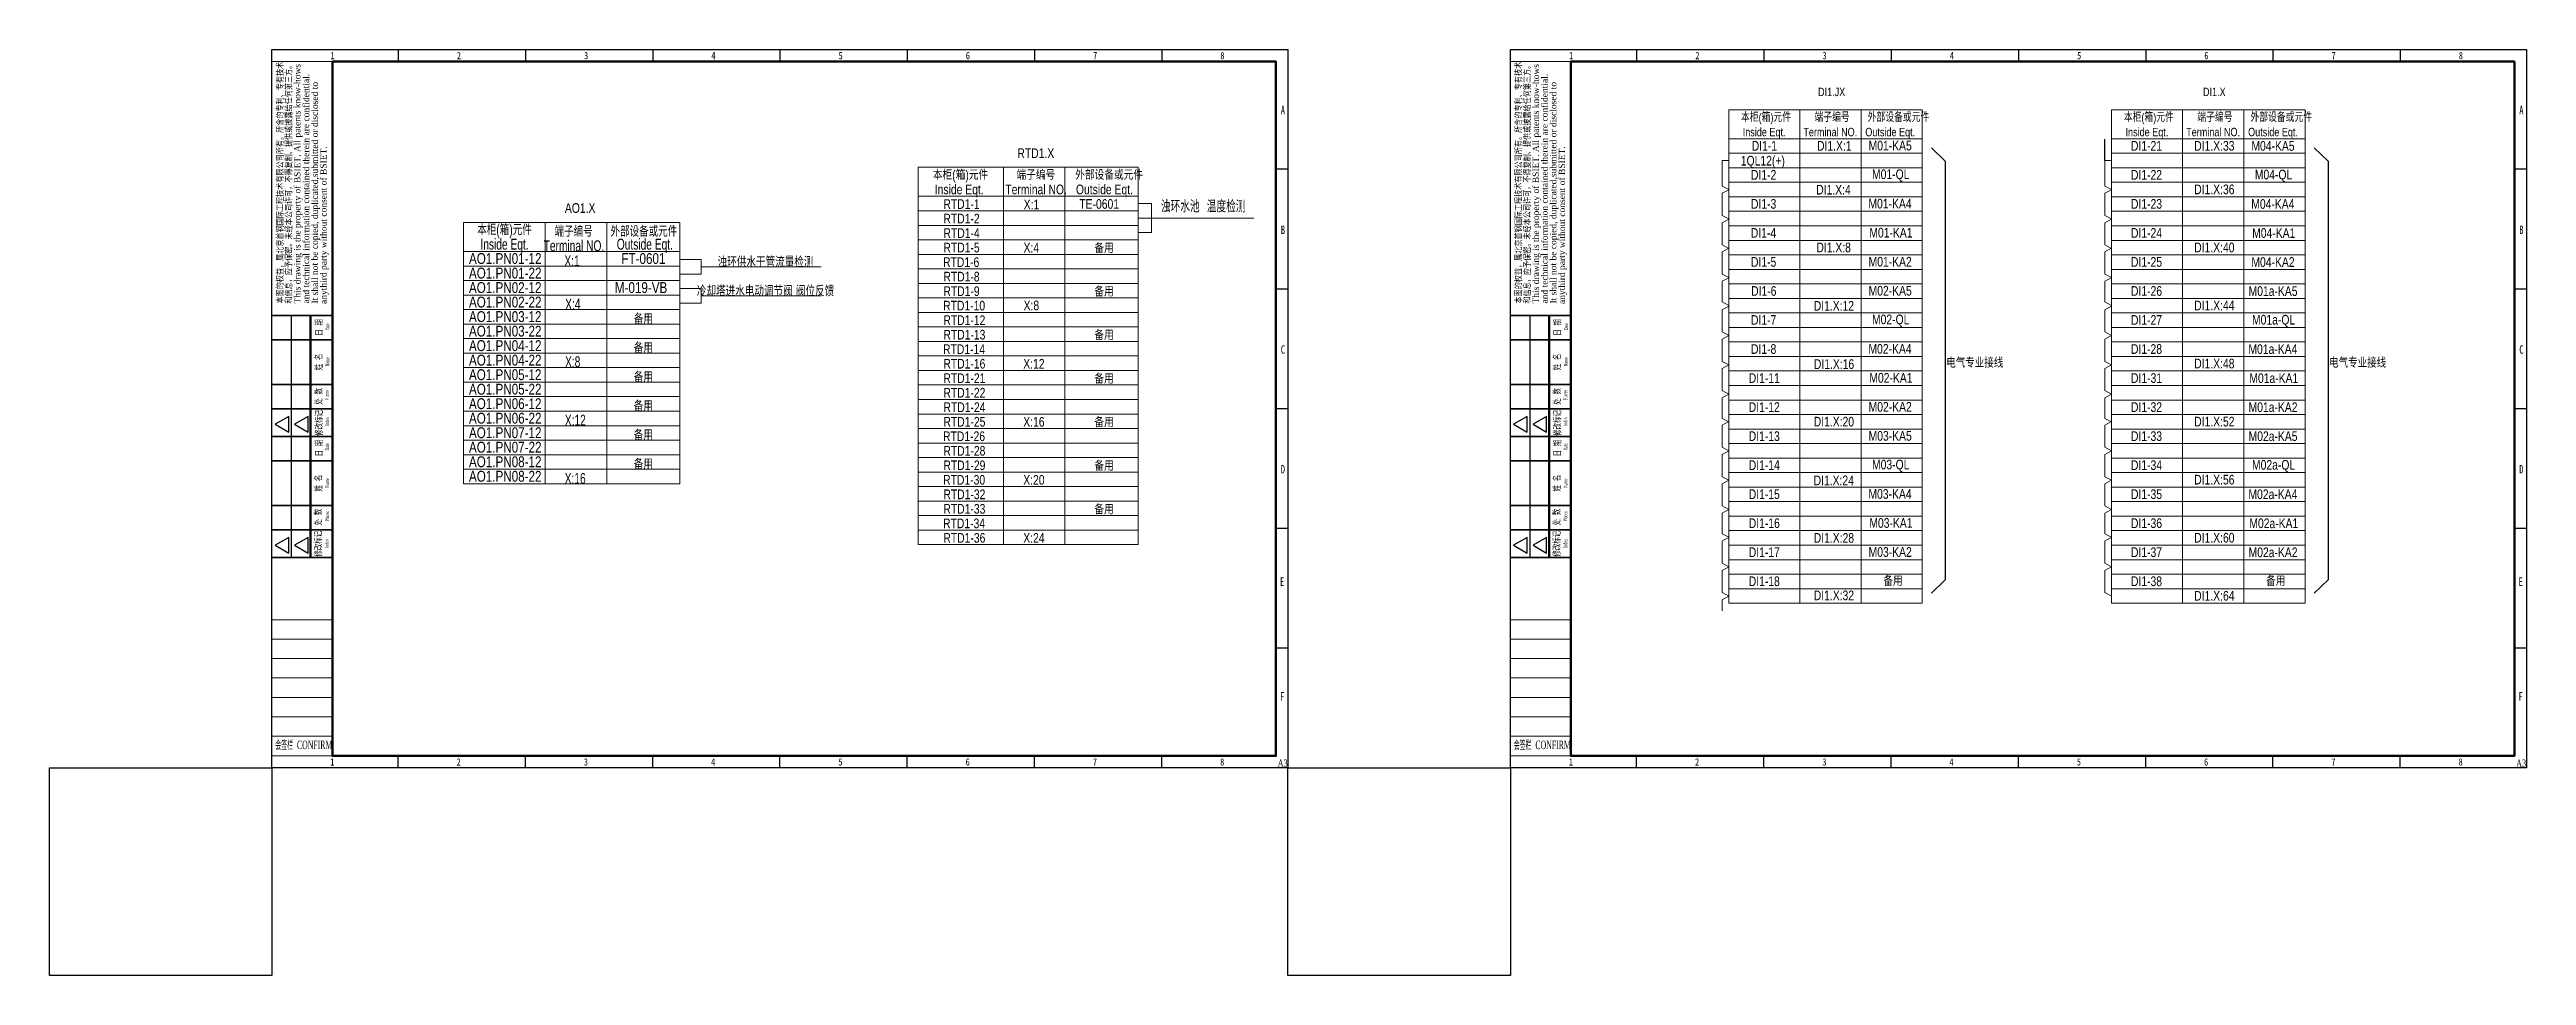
# Model space of a CAD drawing. Header units: millimetres. Extents: x -705761 to 1364679, y -410401 to 446404.
# Drawn here: x 803515 to 905899, y -94229 to -55952 of the extents above; entities that cross this region are included whole.
import ezdxf
from ezdxf.enums import TextEntityAlignment as Align

# ---------------------------------------------------------------- set-up
doc = ezdxf.new("R2010")
doc.units = ezdxf.units.MM
for name, color, linetype in [('1', 7, 'Continuous'), ('TK', 7, 'Continuous'), ('模板-签名-公用', 3, 'Continuous')]:
    doc.layers.add(name, color=color, linetype=linetype)
for name, color, linetype, lineweight in [('图框', 7, 'Continuous', 13), ('层 1', 7, 'Continuous', 13), ('层 63', 7, 'Continuous', 18)]:
    doc.layers.add(name, color=color, linetype=linetype, lineweight=lineweight)
doc.styles.add('bsee', font='BSDI_XW.shx', dxfattribs={"width": 0.8, "bigfont": 'BSDI_HZ.shx'})
doc.styles.add('LZ-Roman', font='times.ttf')
doc.styles.add('Style-Times New Roman', font='times.ttf')
doc.styles.add('Style-仿宋_GB2312', font='')
doc.styles.add('宋体', font='', dxfattribs={"width": 0.7, "height": 2.5})
doc.styles.add('宋体_1', font='', dxfattribs={"width": 0.7, "height": 2.386364})
doc.styles.get('Style-仿宋_GB2312').set_extended_font_data('仿宋_GB2312')
doc.styles.get('宋体').set_extended_font_data('SimSun')
doc.styles.get('宋体_1').set_extended_font_data('SimSun')

msp = doc.modelspace()

# ---------------------------------------------------------------- texts
at = {"layer": '1', "color": 2, "lineweight": 35, "style": 'bsee', "width": 0.8}
for s, p in [('M01-KA5', (878706.2, -60123.12)), ('M01-QL', (878847.74, -61307.74)), ('M01-KA4', (878700.04, -62523.12)), ('M01-KA1', (878736.97, -63723.12)), ('M01-KA2', (878706.2, -64923.12))]:
    msp.add_text(s, height=400, dxfattribs=at).set_placement(p)
at = {"layer": '1', "color": 50, "lineweight": 35, "style": 'bsee', "width": 0.8}
for s, p in [('M04-KA5', (894530.2, -60136.43)), ('M04-QL', (894671.74, -61321.04)), ('M04-KA4', (894524.05, -62536.43)), ('M04-KA1', (894560.97, -63736.43)), ('M04-KA2', (894530.2, -64936.43)), ('M03-KA5', (878706.2, -72123.12)), ('M02a-KA5', (894413.28, -72136.43)), ('M03-QL', (878847.74, -73307.74)), ('M02a-QL', (894554.82, -73321.04)), ('M03-KA4', (878700.04, -74523.12)), ('M02a-KA4', (894407.12, -74536.43)), ('M03-KA1', (878736.97, -75723.12)), ('M02a-KA1', (894444.05, -75736.43)), ('M03-KA2', (878706.2, -76923.12)), ('M02a-KA2', (894413.28, -76936.43)), ('备用', (879314.75, -78123.12)), ('备用', (895138.75, -78123.12))]:
    msp.add_text(s, height=400, dxfattribs=at).set_placement(p)
at = {"layer": '1', "color": 40, "lineweight": 30, "style": 'bsee', "width": 0.8}
for s, height, p in [('TE-0601', 400, (846081.47, -62535.59)), ('浊环水池  温度检测', 500, (849453.26, -62685.81))]:
    msp.add_text(s, height=height, dxfattribs=at).set_placement(p)
at = {"layer": '1', "color": 7, "linetype": 'Continuous', "lineweight": 30, "style": 'bsee', "width": 0.8}
for s, p in [('AO1.PN01-12', (820852.89, -64817.28)), ('AO1.PN01-22', (820852.89, -65417.28)), ('AO1.PN02-12', (820852.89, -66017.28)), ('AO1.PN02-22', (820852.89, -66617.28)), ('AO1.PN03-12', (820852.89, -67217.28)), ('AO1.PN03-22', (820852.89, -67817.28)), ('AO1.PN04-12', (820852.89, -68417.28)), ('AO1.PN04-22', (820852.89, -69017.28)), ('AO1.PN05-12', (820852.89, -69617.28)), ('AO1.PN05-22', (820852.89, -70217.28)), ('AO1.PN06-12', (820852.89, -70817.28)), ('AO1.PN06-22', (820852.89, -71417.28)), ('AO1.PN07-12', (820852.89, -72017.28)), ('AO1.PN07-22', (820852.89, -72617.28)), ('AO1.PN08-12', (820852.89, -73217.28)), ('AO1.PN08-22', (820852.89, -73817.28))]:
    msp.add_text(s, height=450, dxfattribs=at).set_placement(p)
at = {"layer": '1', "color": 130, "linetype": 'Continuous', "lineweight": 30, "style": 'bsee', "width": 0.8}
msp.add_text('FT-0601', height=450, dxfattribs=at).set_placement((827153.3, -64817.28))
at = {"layer": '1', "color": 3, "lineweight": 30, "style": 'bsee', "width": 0.8}
for p in [(846703.88, -64361.84), (846703.88, -66161.84), (846703.88, -67961.84), (846703.88, -69761.84), (846703.88, -71561.84), (846703.88, -73361.84), (846703.88, -75161.84)]:
    msp.add_text('备用', height=400, dxfattribs=at).set_placement(p)
at = {"layer": '1', "color": 191, "linetype": 'Continuous', "lineweight": 30, "style": 'bsee', "width": 0.8}
msp.add_text('M-019-VB', height=450, dxfattribs=at).set_placement((826883.3, -66017.28))
at = {"layer": '1', "color": 7, "lineweight": 35, "style": 'bsee', "width": 0.8}
for s, p in [('M02-KA5', (878706.2, -66123.12)), ('M01a-KA5', (894413.28, -66136.43)), ('M02-QL', (878847.74, -67307.74)), ('M01a-QL', (894554.82, -67321.04)), ('M02-KA4', (878700.04, -68523.12)), ('M01a-KA4', (894407.12, -68536.43)), ('M02-KA1', (878736.97, -69723.12)), ('M01a-KA1', (894444.05, -69736.43)), ('M02-KA2', (878706.2, -70923.12)), ('M01a-KA2', (894413.28, -70936.43))]:
    msp.add_text(s, height=400, dxfattribs=at).set_placement(p)
at = {"layer": '1', "color": 7, "linetype": 'Continuous', "lineweight": 30, "attachment_point": 5, "style": 'bsee'}
for s, insert, char_height, line_spacing_factor in [('\\H1x;\\W0.7;本柜(箱)元件', (822321.78, -63466.23), 450, 0.6), ('\\H1x;\\W0.7;端子编号', (825178.61, -63466.23), 450, 0.6), ('\\H1x;\\W0.7;外部设备或元件', (828082.76, -63466.23), 450, 0.6), ('\\H1x;\\W0.7;Inside Eqt.', (822321.78, -64066.23), 450, 0.6), ('\\H1x;\\W0.7;Terminal NO.', (825191.96, -64066.23), 450, 0.6), ('\\H1x;\\W0.7;X:1', (825112.85, -64686.83), 450, 0.6), ('\\H1x;\\W0.7;Outside Eqt.', (828122.54, -64066.23), 450, 0.6), ('\\H1x;\\W0.7;X:4', (825145.16, -66474.03), 450, 0.6), ('\\H1x;\\W0.7;X:8', (825139.78, -68861.43), 450, 0.6), ('电气专业接线', (883095.88, -68914.51), 378, 0.75), ('电气专业接线', (898919.88, -68914.51), 378, 0.75), ('\\H1x;\\W0.7;X:12', (825247.47, -71273.23), 450, 0.6), ('\\H1x;\\W0.7;X:16', (825242.09, -73685.03), 450, 0.6)]:
    msp.add_mtext(s, dxfattribs=dict(at, insert=insert, char_height=char_height, line_spacing_factor=line_spacing_factor))
at = {"layer": '1', "color": 130, "linetype": 'Continuous', "lineweight": 30, "insert": (833111.23, -64734.16), "char_height": 450, "attachment_point": 5, "line_spacing_factor": 0.6, "style": 'bsee'}
msp.add_mtext('浊环供水干管流量检测', dxfattribs=at)
at = {"layer": '1', "color": 191, "linetype": 'Continuous', "lineweight": 30, "insert": (833111.23, -65934.16), "char_height": 450, "attachment_point": 5, "line_spacing_factor": 0.6, "style": 'bsee'}
msp.add_mtext('冷却塔进水电动调节阀 阀位反馈', dxfattribs=at)
at = {"layer": '1', "color": 3, "linetype": 'Continuous', "lineweight": 30, "char_height": 450, "attachment_point": 5, "line_spacing_factor": 0.6, "style": 'bsee'}
for insert in [(828060.22, -67093.52), (828060.22, -68293.52), (828060.22, -69493.52), (828060.22, -70693.52), (828060.22, -71893.52), (828060.22, -73093.52)]:
    msp.add_mtext('\\H1x;\\W0.7;备用', dxfattribs=dict(at, insert=insert))
at = {"layer": '层 63', "color": 7, "lineweight": 30, "style": 'bsee', "width": 0.8}
for s, height, p in [('DI1.JX', 350, (876616.17, -57877.95)), ('DI1.X', 350, (892526.33, -57877.95)), ('本柜(箱)元件', 350, (873431.68, -58938.28)), ('Inside Eqt.', 350, (873502.4, -59538.48)), ('Terminal NO.', 350, (876008.74, -59538.48)), ('端子编号', 350, (876470.58, -58938.28)), ('Outside Eqt.', 350, (878569.71, -59538.48)), ('外部设备或元件', 350, (878665.75, -58938.28)), ('本柜(箱)元件', 350, (889255.68, -58938.28)), ('Inside Eqt.', 350, (889326.4, -59538.48)), ('Terminal NO.', 350, (891832.74, -59538.48)), ('端子编号', 350, (892294.58, -58938.28)), ('Outside Eqt.', 350, (894393.72, -59538.48)), ('外部设备或元件', 350, (894489.76, -58938.28)), ('RTD1.X', 400, (843522.14, -60437.54)), ('DI1-1', 400, (873874.9, -60132.15)), ('DI1.X:1', 400, (876574.29, -60132.15)), ('DI1-21', 400, (889551.21, -60132.15)), ('DI1.X:33', 400, (892165.22, -60132.15)), ('本柜(箱)元件', 400, (840027.7, -61334.54)), ('端子编号', 400, (843484.94, -61334.54)), ('外部设备或元件', 400, (845914.11, -61334.54)), ('DI1-2', 400, (873844.13, -61332.15)), ('DI1-22', 400, (889551.21, -61332.15)), ('AO1.X', 400, (824818.58, -62702.9)), ('Inside Eqt.', 400, (840106.93, -61934.54)), ('RTD1-1', 400, (840462.48, -62539.34)), ('Terminal NO.', 400, (843023.36, -61934.54)), ('X:1', 400, (843781.41, -62555.14)), ('Outside Eqt.', 400, (845942.4, -61934.54)), ('DI1-3', 400, (873844.13, -62532.15)), ('DI1.X:4', 400, (876541.98, -61946.08)), ('DI1-23', 400, (889551.21, -62532.15)), ('DI1.X:36', 400, (892165.22, -61932.15)), ('RTD1-2', 400, (840463.16, -63139.34)), ('RTD1-4', 400, (840465.85, -63739.34)), ('DI1-4', 400, (873837.97, -63732.15)), ('DI1-24', 400, (889551.21, -63732.15)), ('X:4', 400, (843777.37, -64342.34)), ('DI1.X:8', 400, (876547.37, -64333.48)), ('DI1.X:40', 400, (892165.22, -64332.15)), ('DI1-5', 400, (873844.13, -64932.15)), ('DI1-25', 400, (889551.21, -64932.15)), ('RTD1-10', 400, (840452.39, -66739.34)), ('RTD1-9', 400, (840462.48, -66139.34)), ('X:8', 400, (843778.04, -66729.74)), ('DI1-6', 400, (873850.28, -66132.15)), ('DI1.X:12', 400, (876439.68, -66745.28)), ('DI1-26', 400, (889551.21, -66132.15)), ('DI1.X:44', 400, (892165.22, -66732.15)), ('RTD1-12', 400, (840462.48, -67339.34)), ('DI1-7', 400, (873844.13, -67332.15)), ('DI1-27', 400, (889551.21, -67332.15)), ('DI1-8', 400, (873844.13, -68532.15)), ('DI1-28', 400, (889551.21, -68532.15)), ('RTD1-21', 400, (840462.48, -69739.34)), ('X:12', 400, (843764.58, -69141.54)), ('DI1-11', 400, (873751.82, -69733.06)), ('DI1.X:16', 400, (876445.06, -69157.08)), ('DI1-31', 400, (889551.21, -69733.06)), ('DI1.X:48', 400, (892165.22, -69132.15)), ('RTD1-22', 400, (840463.16, -70339.34)), ('RTD1-24', 400, (840465.85, -70939.34)), ('DI1-12', 400, (873751.82, -70933.06)), ('DI1-32', 400, (889551.21, -70933.06)), ('X:16', 400, (843764.58, -71541.54)), ('DI1.X:20', 400, (876439.68, -71534.28)), ('DI1.X:52', 400, (892165.22, -71533.06)), ('DI1-13', 400, (873751.82, -72133.06)), ('DI1-33', 400, (889551.21, -72133.06)), ('RTD1-30', 400, (840452.39, -73939.34)), ('RTD1-29', 400, (840462.48, -73339.34)), ('X:20', 400, (843764.58, -73941.54)), ('DI1-14', 400, (873751.82, -73333.06)), ('DI1.X:24', 400, (876434.29, -73962.58)), ('DI1-34', 400, (889551.21, -73333.06)), ('DI1.X:56', 400, (892165.22, -73933.06)), ('RTD1-32', 400, (840462.48, -74539.34)), ('DI1-15', 400, (873751.82, -74533.06)), ('DI1-35', 400, (889551.21, -74533.06)), ('DI1-16', 400, (873751.82, -75733.06)), ('DI1-36', 400, (889551.21, -75733.06)), ('X:24', 400, (843764.58, -76341.54)), ('DI1-17', 400, (873751.82, -76933.06)), ('DI1.X:28', 400, (876439.68, -76339.78)), ('DI1-37', 400, (889551.21, -76933.06)), ('DI1.X:60', 400, (892165.22, -76333.06)), ('DI1-18', 400, (873751.82, -78133.06)), ('DI1-38', 400, (889551.21, -78133.06)), ('DI1.X:32', 400, (876439.68, -78716.98)), ('DI1.X:64', 400, (892165.22, -78733.06))]:
    msp.add_text(s, height=height, dxfattribs=at).set_placement(p)
at = {"layer": '层 63', "color": 10, "lineweight": 30, "style": 'bsee', "width": 0.8}
msp.add_text('1QL12(+)', height=400, dxfattribs=at).set_placement((873425.66, -60746.78))
at = {"layer": '层 63', "color": 3, "lineweight": 30, "style": 'bsee', "width": 0.8}
for s, p in [('RTD1-5', (840463.16, -64339.34)), ('RTD1-6', (840449.02, -64939.34)), ('RTD1-8', (840462.48, -65539.34)), ('RTD1-13', (840462.48, -67939.34)), ('RTD1-14', (840449.02, -68539.34)), ('RTD1-16', (840461.81, -69139.34)), ('RTD1-25', (840463.16, -71539.34)), ('RTD1-26', (840449.02, -72139.34)), ('RTD1-28', (840462.48, -72739.34)), ('RTD1-33', (840462.48, -75139.34)), ('RTD1-34', (840449.02, -75739.34)), ('RTD1-36', (840461.81, -76339.34))]:
    msp.add_text(s, height=400, dxfattribs=at).set_placement(p)

# ---------------------------------------------------------------- blocks, each defined once
blk = doc.blocks.new('BSIET_通用图框_A3_1')
at = {"layer": '图框', "color": 7, "linetype": 'Continuous', "lineweight": 25}
for p, q in [((-367.8, 297), (-367.8, 292)), ((-315.2, 297), (-315.2, 292)), ((-262.6, 297), (-262.6, 292)), ((-210, 297), (-210, 292)), ((-157.4, 297), (-157.4, 292)), ((-104.8, 297), (-104.8, 292)), ((-52.2, 297), (-52.2, 292)), ((0, 247.5), (-5, 247.5)), ((0, 198), (-5, 198)), ((-420, 187), (-395, 187)), ((-412, 187), (-412, 87)), ((-413, 145.3), (-418.7, 142.1)), ((-413, 138.8), (-413, 145.3)), ((-405, 145.3), (-410.6, 142.1)), ((-405, 138.8), (-405, 145.3)), ((0, 148.5), (-5, 148.5)), ((-418.7, 142.1), (-413, 138.8)), ((-410.6, 142.1), (-405, 138.8)), ((-413, 95.3), (-418.7, 92.1)), ((-413, 88.8), (-413, 95.3)), ((-405, 95.3), (-410.6, 92.1)), ((-405, 88.8), (-405, 95.3)), ((0, 99), (-5, 99)), ((-418.7, 92.1), (-413, 88.8)), ((-410.6, 92.1), (-405, 88.8)), ((0, 49.5), (-5, 49.5)), ((-367.8, 0), (-367.8, 5)), ((-315.2, 0), (-315.2, 5)), ((-262.6, 0), (-262.6, 5)), ((-210, 0), (-210, 5)), ((-157.4, 0), (-157.4, 5)), ((-104.8, 0), (-104.8, 5)), ((-52.2, 0), (-52.2, 5))]:
    blk.add_line(p, q, dxfattribs=at)
at = {"layer": '图框', "color": 7, "linetype": 'Continuous', "lineweight": 20}
for p, q in [((-420, 292), (-395, 292)), ((-420, 292), (-395, 292)), ((-420, 292), (-395, 292)), ((-420, 292), (-395, 292)), ((-420, 187), (-395, 187)), ((-420, 187), (-395, 187)), ((-420.1, 61.2), (-395.1, 61.2)), ((-420, 61.2), (-395, 61.2)), ((-420, 61.2), (-395, 61.2)), ((-420, 61.2), (-395, 61.2)), ((-420, 53.2), (-395, 53.2)), ((-420, 53.2), (-395, 53.2)), ((-420, 53.2), (-395, 53.2)), ((-420, 53.2), (-395, 53.2)), ((-420, 45.2), (-395, 45.2)), ((-420, 37.2), (-395, 37.2)), ((-420, 29.2), (-395, 29.2)), ((-420, 21.2), (-395, 21.2)), ((-420, 13.2), (-395, 13.2)), ((-420, 5), (-395, 5))]:
    blk.add_line(p, q, dxfattribs=at)
at = {"layer": '图框', "color": 7, "linetype": 'Continuous', "lineweight": 35}
for p, q in [((-395, 187), (-420, 187)), ((-395, 187), (-420, 187)), ((-394.9, 177), (-420, 177)), ((-394.9, 158.5), (-420, 158.5)), ((-395.1, 148.4), (-420, 148.4)), ((-395, 137), (-420, 137)), ((-395, 137), (-420, 137)), ((-394.9, 127), (-420, 127)), ((-394.9, 108.5), (-420, 108.5)), ((-395.1, 98.4), (-420, 98.4)), ((-395, 87), (-420, 87))]:
    blk.add_line(p, q, dxfattribs=at)
at = {"layer": '图框', "color": 7, "linetype": 'Continuous', "lineweight": 50}
blk.add_line((-404, 187), (-404, 87), dxfattribs=at)
at = {"layer": '图框', "lineweight": 25}
blk.add_lwpolyline([(-420, 297), (0, 297), (0, 0), (-420, 0)], close=True, dxfattribs=at)
at = {"layer": '图框', "lineweight": 100}
blk.add_lwpolyline([(-395, 292), (-5, 292), (-5, 5), (-395, 5)], close=True, dxfattribs=at)
at = {"layer": 'TK', "style": '宋体_1', "width": 0.7, "flags": 3}
for tag, p in [('LZCO_NGZBS-W50-H30-D10_T7', (-43.9, 279.7)), ('LZCO_NJN-W50-H30-D10_T7', (-42.7, 248.7))]:
    blk.add_attdef(tag, text='', height=3, dxfattribs=at).set_placement(p, align=Align.MIDDLE_CENTER)
at = {"layer": 'TK', "style": '宋体', "width": 0.7, "flags": 3}
for tag, p in [('LZHQ_N会签6_T6_H6', (-407.3, 57.1)), ('LZHQ_N会签5_T6_H6', (-407.3, 49.1)), ('LZHQ_N会签4_T6_H6', (-407.3, 41.1)), ('LZHQ_N会签3_T6_H6', (-407.3, 33.1)), ('LZHQ_N会签2_T6_H6', (-407.3, 25.1)), ('LZHQ_N会签1_T6_H6', (-407.3, 17.1))]:
    blk.add_attdef(tag, text='', height=2.5, dxfattribs=at).set_placement(p, align=Align.MIDDLE)
at = {"layer": '图框', "color": 7, "linetype": 'Continuous', "lineweight": 20, "style": 'Style-仿宋_GB2312', "width": 0.807692}
blk.add_text('本图的权益，属北京首钢国际工程技术有限公司所有。所含的专利、专有技术', height=2.6, rotation=90, dxfattribs=at).set_placement((-418, 192), align=Align.TOP_LEFT)
at = {"layer": '图框', "color": 7, "linetype": 'Continuous'}
for s, height, style, width, p in [('和信息，应予保密。未经本公司许可，不得复制、提供或披露给任何第三方。', 2.6, 'Style-仿宋_GB2312', 0.807692, (-411.8, 192)), ('Name', 1.6, 'Style-Times New Roman', 0.55, (-396.3, 166)), ('Places', 1.6, 'Style-Times New Roman', 0.55, (-396.5, 152.1)), ('Index', 1.6, 'Style-Times New Roman', 0.55, (-396.4, 141.4)), ('Name', 1.6, 'Style-Times New Roman', 0.55, (-396.4, 115.9)), ('Places', 1.6, 'Style-Times New Roman', 0.55, (-396.4, 101.9)), ('Index', 1.6, 'Style-Times New Roman', 0.55, (-396.5, 91))]:
    blk.add_text(s, height=height, rotation=90, dxfattribs=dict(at, style=style, width=width)).set_placement(p)
at = {"layer": '图框', "color": 7, "linetype": 'Continuous', "lineweight": 20, "style": 'LZ-Roman'}
for s, p in [('This drawing is the property of BSIET. All patents know-hows', (-410.8, 192)), ('and technical information contained therein are confidential.', (-407.2, 192)), ('It shall not be copied, duplicated,submitted or disclosed to ', (-403.6, 192))]:
    blk.add_text(s, height=2.6, rotation=90, dxfattribs=at).set_placement(p, align=Align.TOP_LEFT)
at = {"layer": '图框', "color": 7, "linetype": 'Continuous', "lineweight": 25}
for s, height, style, width, p in [('1', 3, 'Style-仿宋_GB2312', 0.733334, (-394.9, 294.5)), ('2', 3, 'Style-仿宋_GB2312', 0.733334, (-342.7, 294.5)), ('3', 3, 'Style-仿宋_GB2312', 0.733334, (-290.1, 294.5)), ('4', 3, 'Style-仿宋_GB2312', 0.733334, (-237.5, 294.5)), ('5', 3, 'Style-仿宋_GB2312', 0.733334, (-184.9, 294.5)), ('6', 3, 'Style-仿宋_GB2312', 0.733334, (-132.3, 294.5)), ('7', 3, 'Style-仿宋_GB2312', 0.733334, (-79.7, 294.5)), ('8', 3, 'Style-仿宋_GB2312', 0.733334, (-27.1, 294.5)), ('A', 3.5, 'Style-仿宋_GB2312', 0.628572, (-2.1, 272)), ('B', 3.5, 'Style-仿宋_GB2312', 0.628572, (-2.1, 222.5)), ('C', 3.5, 'Style-仿宋_GB2312', 0.628572, (-2.1, 173)), ('D', 3.5, 'Style-仿宋_GB2312', 0.628572, (-2.1, 123.5)), ('E', 3.5, 'Style-仿宋_GB2312', 0.628572, (-2.4, 77)), ('F', 3.5, 'Style-仿宋_GB2312', 0.628572, (-2.4, 29.6)), ('1', 3, 'Style-仿宋_GB2312', 0.733334, (-395, 2.5)), ('2', 3, 'Style-仿宋_GB2312', 0.733334, (-342.8, 2.5)), ('3', 3, 'Style-仿宋_GB2312', 0.733334, (-290.2, 2.5)), ('4', 3, 'Style-仿宋_GB2312', 0.733334, (-237.6, 2.5)), ('5', 3, 'Style-仿宋_GB2312', 0.733334, (-185, 2.5)), ('6', 3, 'Style-仿宋_GB2312', 0.733334, (-132.4, 2.5)), ('7', 3, 'Style-仿宋_GB2312', 0.733334, (-79.8, 2.5)), ('8', 3, 'Style-仿宋_GB2312', 0.733334, (-27.2, 2.5)), ('A3', 3, 'Style-Times New Roman', 0.7, (-2.2, 2))]:
    blk.add_text(s, height=height, dxfattribs=dict(at, style=style, width=width)).set_placement(p, align=Align.MIDDLE_CENTER)
at = {"layer": '图框', "color": 7, "linetype": 'Continuous', "style": 'LZ-Roman'}
blk.add_text('anythird party without consent of BSIET.', height=2.6, rotation=90, dxfattribs=at).set_placement((-397.4, 191.8))
at = {"layer": '图框', "color": 7, "linetype": 'Continuous', "lineweight": 20, "style": 'Style-仿宋_GB2312', "width": 0.678571}
for s, p in [('日 期', (-399.2, 178.7)), ('姓 名', (-399.3, 164.4)), ('处 数', (-399.3, 150.2)), ('修改标记', (-399.2, 137.3)), ('日 期', (-399.2, 128.8)), ('姓 名', (-399.4, 114.3)), ('处 数', (-399.5, 100.3)), ('修改标记', (-399.5, 87.4))]:
    blk.add_text(s, height=2.8, rotation=90, dxfattribs=at).set_placement(p)
at = {"layer": '图框', "color": 7, "linetype": 'Continuous', "lineweight": 25, "style": 'Style-Times New Roman', "width": 0.55}
for p in [(-396.2, 180.9), (-396.4, 131.2)]:
    blk.add_text('Date', height=1.6, rotation=90, dxfattribs=at).set_placement(p)
at = {"layer": '图框', "color": 7, "linetype": 'Continuous', "style": 'Style-Times New Roman', "width": 0.5}
blk.add_text('会签栏  CONFIRM', height=3.5, dxfattribs=at).set_placement((-418.6, 7.8))
at = {"layer": '模板-签名-公用', "style": '宋体', "width": 0.7, "flags": 3}
blk.add_attdef('LZFRAME', (-40.9, 2.1), '', height=3, dxfattribs=at)
at = {"layer": '模板-签名-公用', "style": '宋体', "width": 0.7}
blk.add_attdef('LZTQINS', text='', height=2, dxfattribs=at).set_placement((-5, 5), align=Align.MIDDLE)
blk = doc.blocks.new('*U729')
at = {"color": 7, "linetype": 'Continuous', "lineweight": 13}
blk.add_line((-12, 3), (-12, -3), dxfattribs=at)
at = {"layer": '层 1', "color": 7, "linetype": 'Continuous', "lineweight": 13}
for p, q in [((-20.7, 3), (-12, 3)), ((-12, 0), (37.7, 0)), ((-20.7, -3), (-12, -3))]:
    blk.add_line(p, q, dxfattribs=at)

# ---------------------------------------------------------------- linework, layer by layer
for points in [[(803515.33, -85651.54), (812707.11, -85651.54), (812707.11, -94229.25), (803515.33, -94229.25)], [(854707.11, -85651.54), (863898.89, -85651.54), (863898.89, -94229.25), (854707.11, -94229.25)]]:
    msp.add_lwpolyline(points, close=True)
at = {"layer": '1', "color": 7, "linetype": 'Continuous', "lineweight": 13, "ltscale": 100}
for p, q in [((820633.13, -63100.94), (829573.13, -63100.94)), ((820633.13, -73900.94), (820633.13, -63100.94)), ((824008.04, -73900.94), (824008.04, -63100.94)), ((826547.31, -73900.94), (826547.31, -63100.94)), ((829573.13, -73900.94), (829573.13, -63100.94)), ((820633.13, -64300.94), (829573.13, -64300.94)), ((820633.13, -64900.94), (829573.13, -64900.94)), ((820633.13, -65500.94), (829573.13, -65500.94)), ((820633.13, -66100.94), (829573.13, -66100.94)), ((820633.13, -66700.94), (829573.13, -66700.94)), ((820633.13, -67300.94), (829573.13, -67300.94)), ((820633.13, -67900.94), (829573.13, -67900.94)), ((820633.13, -68500.94), (829573.13, -68500.94)), ((820633.13, -69100.94), (829573.13, -69100.94)), ((820633.13, -69700.94), (829573.13, -69700.94)), ((820633.13, -70300.94), (829573.13, -70300.94)), ((820633.13, -70900.94), (829573.13, -70900.94)), ((820633.13, -71500.94), (829573.13, -71500.94)), ((820633.13, -72100.94), (829573.13, -72100.94)), ((820633.13, -72700.94), (829573.13, -72700.94)), ((820633.13, -73300.94), (829573.13, -73300.94)), ((820633.13, -73900.94), (829573.13, -73900.94)), ((820633.13, -73900.94), (829573.13, -73900.94))]:
    msp.add_line(p, q, dxfattribs=at)
at = {"layer": '图框', "color": 1, "lineweight": 30}
for p, q in [((881304.07, -60016.55), (881874.52, -60573.25)), ((897128.08, -60016.55), (897698.53, -60573.25)), ((881874.52, -60573.25), (881874.52, -77873.56)), ((897698.53, -60573.25), (897698.53, -77873.56)), ((881304.07, -78430.26), (881874.52, -77873.56)), ((897128.08, -78430.26), (897698.53, -77873.56))]:
    msp.add_line(p, q, dxfattribs=at)
at = {"layer": '图框', "color": 6, "lineweight": 30}
msp.add_line((888471.23, -60532.88), (888471.23, -59656.06), dxfattribs=at)
at = {"layer": '层 63', "color": 7, "linetype": 'Continuous', "lineweight": 13, "ltscale": 10}
for p, q in [((872924.36, -58439.84), (880924.36, -58439.84)), ((872924.36, -58439.84), (880924.36, -58439.84)), ((872924.36, -78840.75), (872924.36, -58439.84)), ((875859.27, -78840.75), (875859.27, -58439.84)), ((878398.54, -78840.75), (878398.54, -58439.84)), ((880924.36, -78840.75), (880924.36, -58439.84)), ((888748.37, -58439.84), (896748.37, -58439.84)), ((888748.37, -58439.84), (896748.37, -58439.84)), ((888748.37, -78840.75), (888748.37, -58439.84)), ((891683.28, -78840.75), (891683.28, -58439.84)), ((894222.55, -78840.75), (894222.55, -58439.84)), ((896748.37, -78840.75), (896748.37, -58439.84)), ((872924.36, -59639.84), (880924.36, -59639.84)), ((872924.36, -60239.84), (880924.36, -60239.84)), ((888748.37, -59639.84), (896748.37, -59639.84)), ((888748.37, -60239.84), (896748.37, -60239.84)), ((872647.23, -60532.88), (872647.23, -61596.28)), ((872920.53, -60532.88), (872647.43, -60532.88)), ((872924.36, -60839.84), (880924.36, -60839.84)), ((888471.23, -60532.88), (888471.23, -61596.28)), ((888744.53, -60532.88), (888471.43, -60532.88)), ((888748.37, -60839.84), (896748.37, -60839.84)), ((872646.73, -61601.18), (872923.13, -61744.38)), ((872647.23, -61895.58), (872647.23, -62812.98)), ((872923.53, -61745.08), (872650.03, -61894.98)), ((872924.36, -61439.84), (880924.36, -61439.84)), ((872924.36, -62039.84), (880924.36, -62039.84)), ((888470.73, -61601.18), (888747.13, -61744.38)), ((888471.23, -61895.58), (888471.23, -62812.98)), ((888747.53, -61745.08), (888474.03, -61894.98)), ((888748.37, -61439.84), (896748.37, -61439.84)), ((888748.37, -62039.84), (896748.37, -62039.84)), ((872646.73, -62813.68), (872923.13, -62956.88)), ((872647.23, -63109.98), (872647.23, -64027.38)), ((872923.53, -62959.48), (872650.03, -63109.38)), ((872924.36, -62639.84), (880924.36, -62639.84)), ((872924.36, -63239.84), (880924.36, -63239.84)), ((888470.73, -62813.68), (888747.13, -62956.88)), ((888471.23, -63109.98), (888471.23, -64027.38)), ((888747.53, -62959.48), (888474.03, -63109.38)), ((888748.37, -62639.84), (896748.37, -62639.84)), ((888748.37, -63239.84), (896748.37, -63239.84)), ((872646.73, -64028.08), (872923.13, -64171.28)), ((872647.23, -64320.08), (872647.23, -65237.48)), ((872923.53, -64169.58), (872650.03, -64319.48)), ((872924.36, -63839.84), (880924.36, -63839.84)), ((872924.36, -64439.84), (880924.36, -64439.84)), ((888470.73, -64028.08), (888747.13, -64171.28)), ((888471.23, -64320.08), (888471.23, -65237.48)), ((888747.53, -64169.58), (888474.03, -64319.48)), ((888748.37, -63839.84), (896748.37, -63839.84)), ((888748.37, -64439.84), (896748.37, -64439.84)), ((872646.73, -65238.18), (872923.13, -65381.38)), ((872923.53, -65383.98), (872650.03, -65533.88)), ((872924.36, -65039.84), (880924.36, -65039.84)), ((888470.73, -65238.18), (888747.13, -65381.38)), ((888747.53, -65383.98), (888474.03, -65533.88)), ((888748.37, -65039.84), (896748.37, -65039.84)), ((872646.73, -66387.98), (872923.13, -66531.18)), ((872647.23, -65534.48), (872647.23, -66388.98)), ((872924.36, -65639.84), (880924.36, -65639.84)), ((872924.36, -66239.84), (880924.36, -66239.84)), ((888470.73, -66387.98), (888747.13, -66531.18)), ((888471.23, -65534.48), (888471.23, -66388.98)), ((888748.37, -65639.84), (896748.37, -65639.84)), ((888748.37, -66239.84), (896748.37, -66239.84)), ((872647.23, -66709.48), (872647.23, -67626.88)), ((872923.53, -66558.98), (872650.03, -66708.88)), ((872924.36, -66839.84), (880924.36, -66839.84)), ((872924.36, -67439.84), (880924.36, -67439.84)), ((888471.23, -66709.48), (888471.23, -67626.88)), ((888747.53, -66558.98), (888474.03, -66708.88)), ((888748.37, -66839.84), (896748.37, -66839.84)), ((888748.37, -67439.84), (896748.37, -67439.84)), ((872646.73, -67627.58), (872923.13, -67770.78)), ((872647.23, -67923.88), (872647.23, -68841.28)), ((872923.53, -67773.38), (872650.03, -67923.28)), ((872924.36, -68039.84), (880924.36, -68039.84)), ((888470.73, -67627.58), (888747.13, -67770.78)), ((888471.23, -67923.88), (888471.23, -68841.28)), ((888747.53, -67773.38), (888474.03, -67923.28)), ((888748.37, -68039.84), (896748.37, -68039.84)), ((872646.73, -68841.98), (872923.13, -68985.18)), ((872647.23, -69133.98), (872647.23, -70051.38)), ((872923.53, -68983.48), (872650.03, -69133.38)), ((872924.36, -68639.84), (880924.36, -68639.84)), ((872924.36, -69239.84), (880924.36, -69239.84)), ((872924.36, -69240.75), (880924.36, -69240.75)), ((888470.73, -68841.98), (888747.13, -68985.18)), ((888471.23, -69133.98), (888471.23, -70051.38)), ((888747.53, -68983.48), (888474.03, -69133.38)), ((888748.37, -68639.84), (896748.37, -68639.84)), ((888748.37, -69239.84), (896748.37, -69239.84)), ((888748.37, -69240.75), (896748.37, -69240.75)), ((872646.73, -70052.08), (872923.13, -70195.28)), ((872647.23, -70348.38), (872647.23, -71202.88)), ((872923.53, -70197.88), (872650.03, -70347.78)), ((872924.36, -69840.75), (880924.36, -69840.75)), ((872924.36, -70440.75), (880924.36, -70440.75)), ((888470.73, -70052.08), (888747.13, -70195.28)), ((888471.23, -70348.38), (888471.23, -71202.88)), ((888747.53, -70197.88), (888474.03, -70347.78)), ((888748.37, -69840.75), (896748.37, -69840.75)), ((888748.37, -70440.75), (896748.37, -70440.75)), ((872646.73, -71201.88), (872923.13, -71345.08)), ((872647.23, -71477.98), (872647.23, -72395.38)), ((872923.53, -71327.48), (872650.03, -71477.38)), ((872924.36, -71040.75), (880924.36, -71040.75)), ((872924.36, -71640.75), (880924.36, -71640.75)), ((888470.73, -71201.88), (888747.13, -71345.08)), ((888471.23, -71477.98), (888471.23, -72395.38)), ((888747.53, -71327.48), (888474.03, -71477.38)), ((888748.37, -71040.75), (896748.37, -71040.75)), ((888748.37, -71640.75), (896748.37, -71640.75)), ((872646.73, -72396.08), (872923.13, -72539.28)), ((872923.53, -72541.88), (872650.03, -72691.78)), ((872924.36, -72240.75), (880924.36, -72240.75)), ((888470.73, -72396.08), (888747.13, -72539.28)), ((888747.53, -72541.88), (888474.03, -72691.78)), ((888748.37, -72240.75), (896748.37, -72240.75)), ((872646.73, -73610.48), (872923.13, -73753.68)), ((872647.23, -72692.38), (872647.23, -73609.78)), ((872924.36, -72840.75), (880924.36, -72840.75)), ((872924.36, -73440.75), (880924.36, -73440.75)), ((888470.73, -73610.48), (888747.13, -73753.68)), ((888471.23, -72692.38), (888471.23, -73609.78)), ((888748.37, -72840.75), (896748.37, -72840.75)), ((888748.37, -73440.75), (896748.37, -73440.75)), ((872647.23, -73902.48), (872647.23, -74819.88)), ((872923.53, -73751.98), (872650.03, -73901.88)), ((872924.36, -74040.75), (880924.36, -74040.75)), ((872924.36, -74640.75), (880924.36, -74640.75)), ((888471.23, -73902.48), (888471.23, -74819.88)), ((888747.53, -73751.98), (888474.03, -73901.88)), ((888748.37, -74040.75), (896748.37, -74040.75)), ((888748.37, -74640.75), (896748.37, -74640.75)), ((872646.73, -74820.58), (872923.13, -74963.78)), ((872647.23, -75116.88), (872647.23, -75971.38)), ((872923.53, -74966.38), (872650.03, -75116.28)), ((872924.36, -75240.75), (880924.36, -75240.75)), ((888470.73, -74820.58), (888747.13, -74963.78)), ((888471.23, -75116.88), (888471.23, -75971.38)), ((888747.53, -74966.38), (888474.03, -75116.28)), ((888748.37, -75240.75), (896748.37, -75240.75)), ((872646.73, -75970.38), (872923.13, -76113.58)), ((872647.23, -76268.78), (872647.23, -77186.18)), ((872923.53, -76118.28), (872650.03, -76268.18)), ((872924.36, -75840.75), (880924.36, -75840.75)), ((872924.36, -76440.75), (880924.36, -76440.75)), ((888470.73, -75970.38), (888747.13, -76113.58)), ((888471.23, -76268.78), (888471.23, -77186.18)), ((888747.53, -76118.28), (888474.03, -76268.18)), ((888748.37, -75840.75), (896748.37, -75840.75)), ((888748.37, -76440.75), (896748.37, -76440.75)), ((872646.73, -77186.88), (872923.13, -77330.08)), ((872647.23, -77483.18), (872647.23, -78400.58)), ((872923.53, -77332.68), (872650.03, -77482.58)), ((872924.36, -77040.75), (880924.36, -77040.75)), ((872924.36, -77640.75), (880924.36, -77640.75)), ((888470.73, -77186.88), (888747.13, -77330.08)), ((888471.23, -77483.18), (888471.23, -78400.58)), ((888747.53, -77332.68), (888474.03, -77482.58)), ((888748.37, -77040.75), (896748.37, -77040.75)), ((888748.37, -77640.75), (896748.37, -77640.75)), ((872646.73, -78401.28), (872923.13, -78544.48)), ((872648.06, -78695.62), (872648.06, -79154.32)), ((872924.36, -78545.12), (872650.86, -78695.02)), ((872924.36, -78240.75), (880924.36, -78240.75)), ((888470.73, -78401.28), (888747.13, -78544.48)), ((888748.37, -78240.75), (896748.37, -78240.75)), ((872924.36, -78840.75), (880924.36, -78840.75)), ((888748.37, -78840.75), (896748.37, -78840.75))]:
    msp.add_line(p, q, dxfattribs=at)
at = {"layer": '层 63', "color": 7, "linetype": 'Continuous', "lineweight": 13, "ltscale": 100}
for p, q in [((839415.41, -76419.25), (839415.41, -60819.25)), ((839415.41, -60819.25), (848508.22, -60819.25)), ((842943.13, -76419.25), (842943.13, -60819.25)), ((845482.4, -76419.25), (845482.4, -60819.25)), ((848508.22, -76419.25), (848508.22, -60819.25)), ((839415.41, -62019.25), (848508.22, -62019.25)), ((848508.22, -62319.25), (849063.87, -62319.25)), ((849063.87, -63519.25), (849063.87, -62318.19)), ((839415.41, -62619.25), (848508.22, -62619.25)), ((839415.41, -63219.25), (848508.22, -63219.25)), ((848508.22, -62919.25), (849063.87, -62919.25)), ((849063.87, -62919.25), (853297.74, -62919.25)), ((839415.41, -63819.25), (848508.22, -63819.25)), ((839415.41, -64419.25), (848508.22, -64419.25)), ((848508.22, -63519.25), (849063.87, -63519.25)), ((839415.41, -65019.25), (848508.22, -65019.25)), ((839415.41, -65619.25), (848508.22, -65619.25)), ((839415.41, -66219.25), (848508.22, -66219.25)), ((839415.41, -66819.25), (848508.22, -66819.25)), ((839415.41, -67419.25), (848508.22, -67419.25)), ((839415.41, -68019.25), (848508.22, -68019.25)), ((839415.41, -68619.25), (848508.22, -68619.25)), ((839415.41, -69219.25), (848508.22, -69219.25)), ((839415.41, -69219.25), (848508.22, -69219.25)), ((839415.41, -69819.25), (848508.22, -69819.25)), ((839415.41, -70419.25), (848508.22, -70419.25)), ((839415.41, -71019.25), (848508.22, -71019.25)), ((839415.41, -71619.25), (848508.22, -71619.25)), ((839415.41, -72219.25), (848508.22, -72219.25)), ((839415.41, -72819.25), (848508.22, -72819.25)), ((839415.41, -73419.25), (848508.22, -73419.25)), ((839415.41, -74019.25), (848508.22, -74019.25)), ((839415.41, -74619.25), (848508.22, -74619.25)), ((839415.41, -75219.25), (848508.22, -75219.25)), ((839415.41, -75819.25), (848508.22, -75819.25)), ((839415.41, -76419.25), (848508.22, -76419.25))]:
    msp.add_line(p, q, dxfattribs=at)

# ---------------------------------------------------------------- block references
at = {"layer": '图框', "color": 1, "lineweight": 15, "xscale": 100, "yscale": 100, "zscale": 100}
for p in [(854707.11, -85651.54), (905898.89, -85651.54)]:
    msp.add_blockref('BSIET_通用图框_A3_1', p, dxfattribs=at)
at = {"layer": '层 1', "color": 7, "linetype": 'Continuous', "lineweight": 13, "ltscale": 100, "xscale": 100, "yscale": 100, "zscale": 100}
for p in [(831645.13, -64932.89), (831645.13, -66132.89)]:
    msp.add_blockref('*U729', p, dxfattribs=at)

msp.set_redraw_order([(e.dxf.handle, doc.entitydb.next_handle()) for e in msp.query("TEXT MTEXT ATTDEF DIMENSION ARC_DIMENSION")])  # texts and dimensions are drawn at this point

doc.saveas('drawing.dxf')
